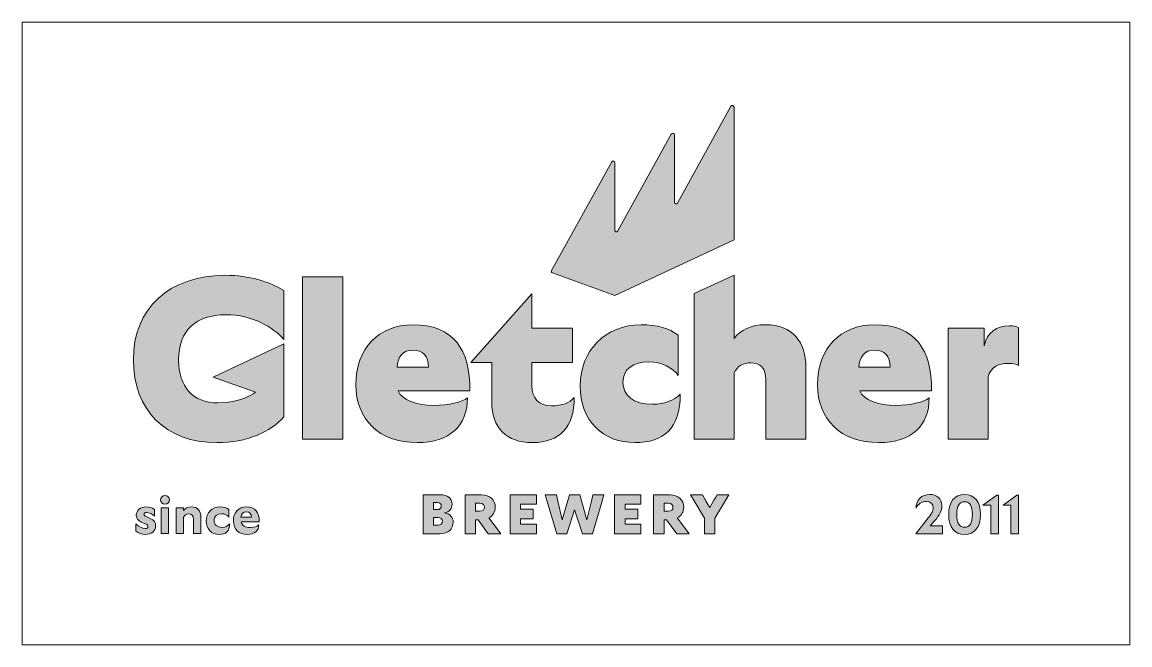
# Model space of a CAD drawing. Header units: millimetres. Extents: x 89 to 479, y -141 to 78.
import ezdxf

# ---------------------------------------------------------------- set-up
doc = ezdxf.new("R2010")
doc.units = ezdxf.units.MM
doc.header["$MEASUREMENT"] = 0
doc.layers.add('logo', color=7, linetype='Continuous', lineweight=0)
doc.layers.add('setka', color=7, linetype='Continuous', lineweight=0)

# ---------------------------------------------------------------- blocks, each defined once
blk = doc.blocks.new('Block_1')
at = {"layer": 'logo', "transparency": 33554687}
h = blk.add_hatch(color=1, dxfattribs=at)
h.dxf.hatch_style = 2
edge = h.paths.add_edge_path()
edge.add_spline(control_points=[(235.33, -99.41), (236.19, -99.41), (236.85, -98.89), (236.85, -98.02), (236.85, -97.16), (236.19, -96.64), (235.33, -96.64), (235.33, -96.64), (233.72, -96.64), (233.72, -96.64), (233.72, -96.64), (233.72, -99.41), (233.72, -99.41), (233.72, -99.41), (235.33, -99.41), (235.33, -99.41)], knot_values=[0, 0, 0, 0, 1, 1, 1, 2, 2, 2, 3, 3, 3, 4, 4, 4, 5, 5, 5, 5], degree=3, periodic=0)
edge = h.paths.add_edge_path()
edge.add_spline(control_points=[(234.99, -93.9), (236.01, -93.9), (236.42, -93.39), (236.42, -92.65), (236.42, -91.9), (236.01, -91.4), (234.99, -91.4), (234.99, -91.4), (233.72, -91.4), (233.72, -91.4), (233.72, -91.4), (233.72, -93.9), (233.72, -93.9), (233.72, -93.9), (234.99, -93.9), (234.99, -93.9)], knot_values=[0, 0, 0, 0, 1, 1, 1, 2, 2, 2, 3, 3, 3, 4, 4, 4, 5, 5, 5, 5], degree=3, periodic=0)
edge = h.paths.add_edge_path()
edge.add_spline(control_points=[(230.01, -100.66), (230.01, -100.66), (230.01, -90.38), (230.01, -90.38), (230.01, -90.38), (230.01, -88.68), (230.01, -88.68), (230.01, -88.68), (235.93, -88.68), (235.93, -88.68), (238.73, -88.68), (240.23, -89.91), (240.23, -92), (240.23, -93.39), (239.39, -94.82), (237.55, -95.07), (239.57, -95.31), (240.61, -96.66), (240.61, -98.22), (240.61, -100.72), (238.92, -102.37), (235.91, -102.37), (235.91, -102.37), (230.01, -102.37), (230.01, -102.37), (230.01, -102.37), (230.01, -100.66), (230.01, -100.66)], knot_values=[0, 0, 0, 0, 1, 1, 1, 2, 2, 2, 3, 3, 3, 4, 4, 4, 5, 5, 5, 6, 6, 6, 7, 7, 7, 8, 8, 8, 9, 9, 9, 9], degree=3, periodic=0)
h = blk.add_hatch(color=1, dxfattribs=at)
h.dxf.hatch_style = 2
edge = h.paths.add_edge_path()
edge.add_spline(control_points=[(249.91, -94.45), (251.2, -94.45), (251.61, -93.84), (251.61, -93.06), (251.61, -92.28), (251.2, -91.67), (249.91, -91.67), (249.91, -91.67), (248.5, -91.67), (248.5, -91.67), (248.5, -91.67), (248.5, -94.45), (248.5, -94.45), (248.5, -94.45), (249.91, -94.45), (249.91, -94.45)], knot_values=[0, 0, 0, 0, 1, 1, 1, 2, 2, 2, 3, 3, 3, 4, 4, 4, 5, 5, 5, 5], degree=3, periodic=0)
edge = h.paths.add_edge_path()
edge.add_spline(control_points=[(244.81, -100.66), (244.81, -100.66), (244.81, -90.38), (244.81, -90.38), (244.81, -90.38), (244.81, -88.68), (244.81, -88.68), (244.81, -88.68), (250.6, -88.68), (250.6, -88.68), (253.45, -88.68), (255.41, -90.54), (255.41, -93.06), (255.41, -94.72), (254.55, -96.11), (253.16, -96.85), (253.16, -96.85), (255.7, -100.22), (255.7, -100.22), (255.7, -100.22), (257.32, -102.37), (257.32, -102.37), (257.32, -102.37), (252.94, -102.37), (252.94, -102.37), (252.94, -102.37), (249.4, -97.44), (249.4, -97.44), (249.4, -97.44), (248.5, -97.44), (248.5, -97.44), (248.5, -97.44), (248.5, -100.43), (248.5, -100.43), (248.5, -100.43), (248.5, -102.37), (248.5, -102.37), (248.5, -102.37), (244.81, -102.37), (244.81, -102.37), (244.81, -102.37), (244.81, -100.66), (244.81, -100.66)], knot_values=[0, 0, 0, 0, 1, 1, 1, 2, 2, 2, 3, 3, 3, 4, 4, 4, 5, 5, 5, 6, 6, 6, 7, 7, 7, 8, 8, 8, 9, 9, 9, 10, 10, 10, 11, 11, 11, 12, 12, 12, 13, 13, 13, 14, 14, 14, 14], degree=3, periodic=0)
h = blk.add_hatch(color=1, dxfattribs=at)
h.dxf.hatch_style = 2
edge = h.paths.add_edge_path()
edge.add_spline(control_points=[(260.65, -100.66), (260.65, -100.66), (260.65, -90.38), (260.65, -90.38), (260.65, -90.38), (260.65, -88.68), (260.65, -88.68), (260.65, -88.68), (269.88, -88.68), (269.88, -88.68), (269.88, -88.68), (269.88, -91.96), (269.88, -91.96), (269.88, -91.96), (267.18, -91.96), (267.18, -91.96), (267.18, -91.96), (264.34, -91.96), (264.34, -91.96), (264.34, -91.96), (264.34, -93.8), (264.34, -93.8), (264.34, -93.8), (266.81, -93.8), (266.81, -93.8), (266.81, -93.8), (268.78, -93.8), (268.78, -93.8), (268.78, -93.8), (268.78, -97.09), (268.78, -97.09), (268.78, -97.09), (266.77, -97.09), (266.77, -97.09), (266.77, -97.09), (264.34, -97.09), (264.34, -97.09), (264.34, -97.09), (264.34, -99.08), (264.34, -99.08), (264.34, -99.08), (266.9, -99.08), (266.9, -99.08), (266.9, -99.08), (269.88, -99.08), (269.88, -99.08), (269.88, -99.08), (269.88, -102.37), (269.88, -102.37), (269.88, -102.37), (260.65, -102.37), (260.65, -102.37), (260.65, -102.37), (260.65, -100.66), (260.65, -100.66)], knot_values=[0, 0, 0, 0, 1, 1, 1, 2, 2, 2, 3, 3, 3, 4, 4, 4, 5, 5, 5, 6, 6, 6, 7, 7, 7, 8, 8, 8, 9, 9, 9, 10, 10, 10, 11, 11, 11, 12, 12, 12, 13, 13, 13, 14, 14, 14, 15, 15, 15, 16, 16, 16, 17, 17, 17, 18, 18, 18, 18], degree=3, periodic=0)
h = blk.add_hatch(color=1, dxfattribs=at)
h.dxf.hatch_style = 2
edge = h.paths.add_edge_path()
edge.add_spline(control_points=[(273, -88.68), (273, -88.68), (276.9, -88.68), (276.9, -88.68), (276.9, -88.68), (277.42, -90.91), (277.42, -90.91), (277.42, -90.91), (278.99, -97.5), (278.99, -97.5), (278.99, -97.5), (281.55, -88.68), (281.55, -88.68), (281.55, -88.68), (285.11, -88.68), (285.11, -88.68), (285.11, -88.68), (287.67, -97.5), (287.67, -97.5), (287.67, -97.5), (289.24, -90.91), (289.24, -90.91), (289.24, -90.91), (289.76, -88.68), (289.76, -88.68), (289.76, -88.68), (293.65, -88.68), (293.65, -88.68), (293.65, -88.68), (292.87, -91.32), (292.87, -91.32), (292.87, -91.32), (289.61, -102.37), (289.61, -102.37), (289.61, -102.37), (286.05, -102.37), (286.05, -102.37), (286.05, -102.37), (283.33, -93.94), (283.33, -93.94), (283.33, -93.94), (280.61, -102.37), (280.61, -102.37), (280.61, -102.37), (277.05, -102.37), (277.05, -102.37), (277.05, -102.37), (273.69, -90.99), (273.69, -90.99), (273.69, -90.99), (273, -88.68), (273, -88.68)], knot_values=[0, 0, 0, 0, 1, 1, 1, 2, 2, 2, 3, 3, 3, 4, 4, 4, 5, 5, 5, 6, 6, 6, 7, 7, 7, 8, 8, 8, 9, 9, 9, 10, 10, 10, 11, 11, 11, 12, 12, 12, 13, 13, 13, 14, 14, 14, 15, 15, 15, 16, 16, 16, 17, 17, 17, 17], degree=3, periodic=0)
h = blk.add_hatch(color=1, dxfattribs=at)
h.dxf.hatch_style = 2
edge = h.paths.add_edge_path()
edge.add_spline(control_points=[(297.37, -100.66), (297.37, -100.66), (297.37, -90.38), (297.37, -90.38), (297.37, -90.38), (297.37, -88.68), (297.37, -88.68), (297.37, -88.68), (306.6, -88.68), (306.6, -88.68), (306.6, -88.68), (306.6, -91.96), (306.6, -91.96), (306.6, -91.96), (303.9, -91.96), (303.9, -91.96), (303.9, -91.96), (301.06, -91.96), (301.06, -91.96), (301.06, -91.96), (301.06, -93.8), (301.06, -93.8), (301.06, -93.8), (303.53, -93.8), (303.53, -93.8), (303.53, -93.8), (305.5, -93.8), (305.5, -93.8), (305.5, -93.8), (305.5, -97.09), (305.5, -97.09), (305.5, -97.09), (303.49, -97.09), (303.49, -97.09), (303.49, -97.09), (301.06, -97.09), (301.06, -97.09), (301.06, -97.09), (301.06, -99.08), (301.06, -99.08), (301.06, -99.08), (303.63, -99.08), (303.63, -99.08), (303.63, -99.08), (306.6, -99.08), (306.6, -99.08), (306.6, -99.08), (306.6, -102.37), (306.6, -102.37), (306.6, -102.37), (297.37, -102.37), (297.37, -102.37), (297.37, -102.37), (297.37, -100.66), (297.37, -100.66)], knot_values=[0, 0, 0, 0, 1, 1, 1, 2, 2, 2, 3, 3, 3, 4, 4, 4, 5, 5, 5, 6, 6, 6, 7, 7, 7, 8, 8, 8, 9, 9, 9, 10, 10, 10, 11, 11, 11, 12, 12, 12, 13, 13, 13, 14, 14, 14, 15, 15, 15, 16, 16, 16, 17, 17, 17, 18, 18, 18, 18], degree=3, periodic=0)
h = blk.add_hatch(color=1, dxfattribs=at)
h.dxf.hatch_style = 2
edge = h.paths.add_edge_path()
edge.add_spline(control_points=[(316.2, -94.45), (317.49, -94.45), (317.9, -93.84), (317.9, -93.06), (317.9, -92.28), (317.49, -91.67), (316.2, -91.67), (316.2, -91.67), (314.79, -91.67), (314.79, -91.67), (314.79, -91.67), (314.79, -94.45), (314.79, -94.45), (314.79, -94.45), (316.2, -94.45), (316.2, -94.45)], knot_values=[0, 0, 0, 0, 1, 1, 1, 2, 2, 2, 3, 3, 3, 4, 4, 4, 5, 5, 5, 5], degree=3, periodic=0)
edge = h.paths.add_edge_path()
edge.add_spline(control_points=[(311.1, -100.66), (311.1, -100.66), (311.1, -90.38), (311.1, -90.38), (311.1, -90.38), (311.1, -88.68), (311.1, -88.68), (311.1, -88.68), (316.88, -88.68), (316.88, -88.68), (319.74, -88.68), (321.69, -90.54), (321.69, -93.06), (321.69, -94.72), (320.83, -96.11), (319.44, -96.85), (319.44, -96.85), (321.99, -100.22), (321.99, -100.22), (321.99, -100.22), (323.61, -102.37), (323.61, -102.37), (323.61, -102.37), (319.23, -102.37), (319.23, -102.37), (319.23, -102.37), (315.69, -97.44), (315.69, -97.44), (315.69, -97.44), (314.79, -97.44), (314.79, -97.44), (314.79, -97.44), (314.79, -100.43), (314.79, -100.43), (314.79, -100.43), (314.79, -102.37), (314.79, -102.37), (314.79, -102.37), (311.1, -102.37), (311.1, -102.37), (311.1, -102.37), (311.1, -100.66), (311.1, -100.66)], knot_values=[0, 0, 0, 0, 1, 1, 1, 2, 2, 2, 3, 3, 3, 4, 4, 4, 5, 5, 5, 6, 6, 6, 7, 7, 7, 8, 8, 8, 9, 9, 9, 10, 10, 10, 11, 11, 11, 12, 12, 12, 13, 13, 13, 14, 14, 14, 14], degree=3, periodic=0)
h = blk.add_hatch(color=1, dxfattribs=at)
h.dxf.hatch_style = 2
edge = h.paths.add_edge_path()
edge.add_spline(control_points=[(328.99, -100.45), (328.99, -100.45), (328.99, -96.93), (328.99, -96.93), (328.99, -96.93), (325.35, -90.79), (325.35, -90.79), (325.35, -90.79), (324.1, -88.68), (324.1, -88.68), (324.1, -88.68), (328.28, -88.68), (328.28, -88.68), (328.28, -88.68), (329.14, -90.18), (329.14, -90.18), (329.14, -90.18), (329.14, -90.18), (329.53, -90.87), (329.53, -90.87), (330.84, -93.16), (330.84, -93.16), (330.84, -93.16), (332.29, -90.63), (332.29, -90.63), (332.29, -90.63), (332.62, -90.05), (332.62, -90.05), (332.62, -90.05), (332.62, -90.05), (333.41, -88.68), (333.41, -88.68), (337.57, -88.68), (337.57, -88.68), (337.57, -88.68), (336.38, -90.69), (336.38, -90.69), (336.38, -90.69), (332.68, -96.93), (332.68, -96.93), (332.68, -96.93), (332.68, -100.66), (332.68, -100.66), (332.68, -100.66), (332.68, -102.37), (332.68, -102.37), (332.68, -102.37), (328.99, -102.37), (328.99, -102.37), (328.99, -102.37), (328.99, -100.45), (328.99, -100.45)], knot_values=[0, 0, 0, 0, 1, 1, 1, 2, 2, 2, 3, 3, 3, 4, 4, 4, 5, 5, 5, 6, 6, 6, 7, 7, 7, 8, 8, 8, 9, 9, 9, 10, 10, 10, 11, 11, 11, 12, 12, 12, 13, 13, 13, 14, 14, 14, 15, 15, 15, 16, 16, 16, 17, 17, 17, 17], degree=3, periodic=0)
at = {"layer": 'logo'}
for points, knots in [([(230.01, -100.66), (230.01, -100.66), (230.01, -90.38), (230.01, -90.38), (230.01, -90.38), (230.01, -88.68), (230.01, -88.68), (230.01, -88.68), (235.93, -88.68), (235.93, -88.68), (238.73, -88.68), (240.23, -89.91), (240.23, -92), (240.23, -93.39), (239.39, -94.82), (237.55, -95.07), (239.57, -95.31), (240.61, -96.66), (240.61, -98.22), (240.61, -100.72), (238.92, -102.37), (235.91, -102.37), (235.91, -102.37), (230.01, -102.37), (230.01, -102.37), (230.01, -102.37), (230.01, -100.66), (230.01, -100.66)], [0, 0, 0, 0, 1, 1, 1, 2, 2, 2, 3, 3, 3, 4, 4, 4, 5, 5, 5, 6, 6, 6, 7, 7, 7, 8, 8, 8, 9, 9, 9, 9]), ([(244.81, -100.66), (244.81, -100.66), (244.81, -90.38), (244.81, -90.38), (244.81, -90.38), (244.81, -88.68), (244.81, -88.68), (244.81, -88.68), (250.6, -88.68), (250.6, -88.68), (253.45, -88.68), (255.41, -90.54), (255.41, -93.06), (255.41, -94.72), (254.55, -96.11), (253.16, -96.85), (253.16, -96.85), (255.7, -100.22), (255.7, -100.22), (255.7, -100.22), (257.32, -102.37), (257.32, -102.37), (257.32, -102.37), (252.94, -102.37), (252.94, -102.37), (252.94, -102.37), (249.4, -97.44), (249.4, -97.44), (249.4, -97.44), (248.5, -97.44), (248.5, -97.44), (248.5, -97.44), (248.5, -100.43), (248.5, -100.43), (248.5, -100.43), (248.5, -102.37), (248.5, -102.37), (248.5, -102.37), (244.81, -102.37), (244.81, -102.37), (244.81, -102.37), (244.81, -100.66), (244.81, -100.66)], [0, 0, 0, 0, 1, 1, 1, 2, 2, 2, 3, 3, 3, 4, 4, 4, 5, 5, 5, 6, 6, 6, 7, 7, 7, 8, 8, 8, 9, 9, 9, 10, 10, 10, 11, 11, 11, 12, 12, 12, 13, 13, 13, 14, 14, 14, 14]), ([(260.65, -100.66), (260.65, -100.66), (260.65, -90.38), (260.65, -90.38), (260.65, -90.38), (260.65, -88.68), (260.65, -88.68), (260.65, -88.68), (269.88, -88.68), (269.88, -88.68), (269.88, -88.68), (269.88, -91.96), (269.88, -91.96), (269.88, -91.96), (267.18, -91.96), (267.18, -91.96), (267.18, -91.96), (264.34, -91.96), (264.34, -91.96), (264.34, -91.96), (264.34, -93.8), (264.34, -93.8), (264.34, -93.8), (266.81, -93.8), (266.81, -93.8), (266.81, -93.8), (268.78, -93.8), (268.78, -93.8), (268.78, -93.8), (268.78, -97.09), (268.78, -97.09), (268.78, -97.09), (266.77, -97.09), (266.77, -97.09), (266.77, -97.09), (264.34, -97.09), (264.34, -97.09), (264.34, -97.09), (264.34, -99.08), (264.34, -99.08), (264.34, -99.08), (266.9, -99.08), (266.9, -99.08), (266.9, -99.08), (269.88, -99.08), (269.88, -99.08), (269.88, -99.08), (269.88, -102.37), (269.88, -102.37), (269.88, -102.37), (260.65, -102.37), (260.65, -102.37), (260.65, -102.37), (260.65, -100.66), (260.65, -100.66)], [0, 0, 0, 0, 1, 1, 1, 2, 2, 2, 3, 3, 3, 4, 4, 4, 5, 5, 5, 6, 6, 6, 7, 7, 7, 8, 8, 8, 9, 9, 9, 10, 10, 10, 11, 11, 11, 12, 12, 12, 13, 13, 13, 14, 14, 14, 15, 15, 15, 16, 16, 16, 17, 17, 17, 18, 18, 18, 18]), ([(273, -88.68), (273, -88.68), (276.9, -88.68), (276.9, -88.68), (276.9, -88.68), (277.42, -90.91), (277.42, -90.91), (277.42, -90.91), (278.99, -97.5), (278.99, -97.5), (278.99, -97.5), (281.55, -88.68), (281.55, -88.68), (281.55, -88.68), (285.11, -88.68), (285.11, -88.68), (285.11, -88.68), (287.67, -97.5), (287.67, -97.5), (287.67, -97.5), (289.24, -90.91), (289.24, -90.91), (289.24, -90.91), (289.76, -88.68), (289.76, -88.68), (289.76, -88.68), (293.65, -88.68), (293.65, -88.68), (293.65, -88.68), (292.87, -91.32), (292.87, -91.32), (292.87, -91.32), (289.61, -102.37), (289.61, -102.37), (289.61, -102.37), (286.05, -102.37), (286.05, -102.37), (286.05, -102.37), (283.33, -93.94), (283.33, -93.94), (283.33, -93.94), (280.61, -102.37), (280.61, -102.37), (280.61, -102.37), (277.05, -102.37), (277.05, -102.37), (277.05, -102.37), (273.69, -90.99), (273.69, -90.99), (273.69, -90.99), (273, -88.68), (273, -88.68)], [0, 0, 0, 0, 1, 1, 1, 2, 2, 2, 3, 3, 3, 4, 4, 4, 5, 5, 5, 6, 6, 6, 7, 7, 7, 8, 8, 8, 9, 9, 9, 10, 10, 10, 11, 11, 11, 12, 12, 12, 13, 13, 13, 14, 14, 14, 15, 15, 15, 16, 16, 16, 17, 17, 17, 17]), ([(297.37, -100.66), (297.37, -100.66), (297.37, -90.38), (297.37, -90.38), (297.37, -90.38), (297.37, -88.68), (297.37, -88.68), (297.37, -88.68), (306.6, -88.68), (306.6, -88.68), (306.6, -88.68), (306.6, -91.96), (306.6, -91.96), (306.6, -91.96), (303.9, -91.96), (303.9, -91.96), (303.9, -91.96), (301.06, -91.96), (301.06, -91.96), (301.06, -91.96), (301.06, -93.8), (301.06, -93.8), (301.06, -93.8), (303.53, -93.8), (303.53, -93.8), (303.53, -93.8), (305.5, -93.8), (305.5, -93.8), (305.5, -93.8), (305.5, -97.09), (305.5, -97.09), (305.5, -97.09), (303.49, -97.09), (303.49, -97.09), (303.49, -97.09), (301.06, -97.09), (301.06, -97.09), (301.06, -97.09), (301.06, -99.08), (301.06, -99.08), (301.06, -99.08), (303.63, -99.08), (303.63, -99.08), (303.63, -99.08), (306.6, -99.08), (306.6, -99.08), (306.6, -99.08), (306.6, -102.37), (306.6, -102.37), (306.6, -102.37), (297.37, -102.37), (297.37, -102.37), (297.37, -102.37), (297.37, -100.66), (297.37, -100.66)], [0, 0, 0, 0, 1, 1, 1, 2, 2, 2, 3, 3, 3, 4, 4, 4, 5, 5, 5, 6, 6, 6, 7, 7, 7, 8, 8, 8, 9, 9, 9, 10, 10, 10, 11, 11, 11, 12, 12, 12, 13, 13, 13, 14, 14, 14, 15, 15, 15, 16, 16, 16, 17, 17, 17, 18, 18, 18, 18]), ([(311.1, -100.66), (311.1, -100.66), (311.1, -90.38), (311.1, -90.38), (311.1, -90.38), (311.1, -88.68), (311.1, -88.68), (311.1, -88.68), (316.88, -88.68), (316.88, -88.68), (319.74, -88.68), (321.69, -90.54), (321.69, -93.06), (321.69, -94.72), (320.83, -96.11), (319.44, -96.85), (319.44, -96.85), (321.99, -100.22), (321.99, -100.22), (321.99, -100.22), (323.61, -102.37), (323.61, -102.37), (323.61, -102.37), (319.23, -102.37), (319.23, -102.37), (319.23, -102.37), (315.69, -97.44), (315.69, -97.44), (315.69, -97.44), (314.79, -97.44), (314.79, -97.44), (314.79, -97.44), (314.79, -100.43), (314.79, -100.43), (314.79, -100.43), (314.79, -102.37), (314.79, -102.37), (314.79, -102.37), (311.1, -102.37), (311.1, -102.37), (311.1, -102.37), (311.1, -100.66), (311.1, -100.66)], [0, 0, 0, 0, 1, 1, 1, 2, 2, 2, 3, 3, 3, 4, 4, 4, 5, 5, 5, 6, 6, 6, 7, 7, 7, 8, 8, 8, 9, 9, 9, 10, 10, 10, 11, 11, 11, 12, 12, 12, 13, 13, 13, 14, 14, 14, 14]), ([(328.99, -100.45), (328.99, -100.45), (328.99, -96.93), (328.99, -96.93), (328.99, -96.93), (325.35, -90.79), (325.35, -90.79), (325.35, -90.79), (324.1, -88.68), (324.1, -88.68), (324.1, -88.68), (328.28, -88.68), (328.28, -88.68), (328.28, -88.68), (329.14, -90.18), (329.14, -90.18), (329.14, -90.18), (329.14, -90.18), (329.53, -90.87), (329.53, -90.87), (330.84, -93.16), (330.84, -93.16), (330.84, -93.16), (332.29, -90.63), (332.29, -90.63), (332.29, -90.63), (332.62, -90.05), (332.62, -90.05), (332.62, -90.05), (332.62, -90.05), (333.41, -88.68), (333.41, -88.68), (337.57, -88.68), (337.57, -88.68), (337.57, -88.68), (336.38, -90.69), (336.38, -90.69), (336.38, -90.69), (332.68, -96.93), (332.68, -96.93), (332.68, -96.93), (332.68, -100.66), (332.68, -100.66), (332.68, -100.66), (332.68, -102.37), (332.68, -102.37), (332.68, -102.37), (328.99, -102.37), (328.99, -102.37), (328.99, -102.37), (328.99, -100.45), (328.99, -100.45)], [0, 0, 0, 0, 1, 1, 1, 2, 2, 2, 3, 3, 3, 4, 4, 4, 5, 5, 5, 6, 6, 6, 7, 7, 7, 8, 8, 8, 9, 9, 9, 10, 10, 10, 11, 11, 11, 12, 12, 12, 13, 13, 13, 14, 14, 14, 15, 15, 15, 16, 16, 16, 17, 17, 17, 17]), ([(234.99, -93.9), (236.01, -93.9), (236.42, -93.39), (236.42, -92.65), (236.42, -91.9), (236.01, -91.4), (234.99, -91.4), (234.99, -91.4), (233.72, -91.4), (233.72, -91.4), (233.72, -91.4), (233.72, -93.9), (233.72, -93.9), (233.72, -93.9), (234.99, -93.9), (234.99, -93.9)], [0, 0, 0, 0, 1, 1, 1, 2, 2, 2, 3, 3, 3, 4, 4, 4, 5, 5, 5, 5]), ([(249.91, -94.45), (251.2, -94.45), (251.61, -93.84), (251.61, -93.06), (251.61, -92.28), (251.2, -91.67), (249.91, -91.67), (249.91, -91.67), (248.5, -91.67), (248.5, -91.67), (248.5, -91.67), (248.5, -94.45), (248.5, -94.45), (248.5, -94.45), (249.91, -94.45), (249.91, -94.45)], [0, 0, 0, 0, 1, 1, 1, 2, 2, 2, 3, 3, 3, 4, 4, 4, 5, 5, 5, 5]), ([(316.2, -94.45), (317.49, -94.45), (317.9, -93.84), (317.9, -93.06), (317.9, -92.28), (317.49, -91.67), (316.2, -91.67), (316.2, -91.67), (314.79, -91.67), (314.79, -91.67), (314.79, -91.67), (314.79, -94.45), (314.79, -94.45), (314.79, -94.45), (316.2, -94.45), (316.2, -94.45)], [0, 0, 0, 0, 1, 1, 1, 2, 2, 2, 3, 3, 3, 4, 4, 4, 5, 5, 5, 5]), ([(235.33, -99.41), (236.19, -99.41), (236.85, -98.89), (236.85, -98.02), (236.85, -97.16), (236.19, -96.64), (235.33, -96.64), (235.33, -96.64), (233.72, -96.64), (233.72, -96.64), (233.72, -96.64), (233.72, -99.41), (233.72, -99.41), (233.72, -99.41), (235.33, -99.41), (235.33, -99.41)], [0, 0, 0, 0, 1, 1, 1, 2, 2, 2, 3, 3, 3, 4, 4, 4, 5, 5, 5, 5])]:
    blk.add_open_spline(points, degree=3, knots=knots, dxfattribs=at)
blk = doc.blocks.new('Block_3')
at = {"layer": 'logo', "transparency": 33554687}
h = blk.add_hatch(color=176, dxfattribs=at)
h.dxf.hatch_style = 2
edge = h.paths.add_edge_path()
edge.add_spline(control_points=[(137.92, -100.97), (137.92, -100.97), (137.92, -95.57), (137.92, -95.57), (137.92, -95.57), (137.92, -93.23), (137.92, -93.23), (137.92, -93.23), (140.52, -93.23), (140.52, -93.23), (140.52, -93.23), (140.52, -100.84), (140.52, -100.84), (140.52, -100.84), (140.52, -102.36), (140.52, -102.36), (140.52, -102.36), (137.92, -102.36), (137.92, -102.36), (137.92, -102.36), (137.92, -100.97), (137.92, -100.97)], knot_values=[0, 0, 0, 0, 1, 1, 1, 2, 2, 2, 3, 3, 3, 4, 4, 4, 5, 5, 5, 6, 6, 6, 7, 7, 7, 7], degree=3, periodic=0)
edge = h.paths.add_edge_path()
edge.add_spline(control_points=[(139.22, -88.95), (140.11, -88.95), (140.78, -89.62), (140.78, -90.47), (140.78, -91.36), (140.11, -91.99), (139.22, -91.99), (138.33, -91.99), (137.66, -91.36), (137.66, -90.47), (137.66, -89.62), (138.33, -88.95), (139.22, -88.95)], knot_values=[0, 0, 0, 0, 1, 1, 1, 2, 2, 2, 3, 3, 3, 4, 4, 4, 4], degree=3, periodic=0)
h = blk.add_hatch(color=176, dxfattribs=at)
h.dxf.hatch_style = 2
edge = h.paths.add_edge_path()
edge.add_spline(control_points=[(129.05, -101.44), (129.05, -101.44), (129.05, -98.9), (129.05, -98.9), (129.87, -99.9), (131.29, -100.58), (132.31, -100.58), (132.94, -100.58), (133.27, -100.33), (133.27, -99.86), (133.27, -99.45), (133.09, -99.27), (132.63, -99.07), (132.63, -99.07), (130.92, -98.31), (130.92, -98.31), (129.76, -97.77), (129.16, -96.99), (129.16, -95.79), (129.16, -94.14), (130.63, -92.95), (132.66, -92.95), (133.83, -92.95), (134.72, -93.21), (135.53, -93.82), (135.53, -93.82), (135.53, -96.18), (135.53, -96.18), (134.94, -95.51), (133.64, -94.92), (132.76, -94.92), (132.2, -94.92), (131.87, -95.16), (131.87, -95.57), (131.87, -95.94), (132.09, -96.14), (132.57, -96.36), (132.57, -96.36), (134.24, -97.1), (134.24, -97.1), (135.4, -97.62), (135.96, -98.42), (135.96, -99.66), (135.96, -101.42), (134.48, -102.64), (132.4, -102.64), (131.05, -102.64), (129.92, -102.25), (129.05, -101.44)], knot_values=[0, 0, 0, 0, 1, 1, 1, 2, 2, 2, 3, 3, 3, 4, 4, 4, 5, 5, 5, 6, 6, 6, 7, 7, 7, 8, 8, 8, 9, 9, 9, 10, 10, 10, 11, 11, 11, 12, 12, 12, 13, 13, 13, 14, 14, 14, 15, 15, 15, 16, 16, 16, 16], degree=3, periodic=0)
h = blk.add_hatch(color=176, dxfattribs=at)
h.dxf.hatch_style = 2
edge = h.paths.add_edge_path()
edge.add_spline(control_points=[(149.28, -100.97), (149.28, -100.97), (149.28, -97.25), (149.28, -97.25), (149.28, -96.08), (148.65, -95.42), (147.57, -95.42), (146.7, -95.42), (146.09, -95.82), (145.74, -96.6), (145.74, -96.6), (145.74, -100.84), (145.74, -100.84), (145.74, -100.84), (145.74, -102.36), (145.74, -102.36), (145.74, -102.36), (143.15, -102.36), (143.15, -102.36), (143.15, -102.36), (143.15, -100.97), (143.15, -100.97), (143.15, -100.97), (143.15, -95.57), (143.15, -95.57), (143.15, -95.57), (143.15, -93.23), (143.15, -93.23), (143.15, -93.23), (145.74, -93.23), (145.74, -93.23), (145.74, -93.23), (145.74, -94.27), (145.74, -94.27), (146.28, -93.44), (147.22, -92.95), (148.46, -92.95), (150.68, -92.95), (151.87, -94.38), (151.87, -96.45), (151.87, -96.45), (151.87, -100.88), (151.87, -100.88), (151.87, -100.88), (151.87, -102.36), (151.87, -102.36), (151.87, -102.36), (149.28, -102.36), (149.28, -102.36), (149.28, -102.36), (149.28, -100.97), (149.28, -100.97)], knot_values=[0, 0, 0, 0, 1, 1, 1, 2, 2, 2, 3, 3, 3, 4, 4, 4, 5, 5, 5, 6, 6, 6, 7, 7, 7, 8, 8, 8, 9, 9, 9, 10, 10, 10, 11, 11, 11, 12, 12, 12, 13, 13, 13, 14, 14, 14, 15, 15, 15, 16, 16, 16, 17, 17, 17, 17], degree=3, periodic=0)
h = blk.add_hatch(color=176, dxfattribs=at)
h.dxf.hatch_style = 2
edge = h.paths.add_edge_path()
edge.add_spline(control_points=[(153.78, -97.9), (153.78, -95.03), (155.78, -92.95), (158.69, -92.95), (160.02, -92.95), (161.04, -93.27), (161.76, -93.88), (161.76, -93.88), (161.76, -96.6), (161.76, -96.6), (161.26, -95.88), (160.33, -95.34), (159.11, -95.34), (157.54, -95.34), (156.52, -96.23), (156.52, -97.71), (156.52, -99.14), (157.54, -100.14), (159.35, -100.14), (160.48, -100.14), (161.43, -99.7), (161.96, -98.9), (161.96, -101.47), (160.63, -102.64), (158.3, -102.64), (155.65, -102.64), (153.78, -100.84), (153.78, -97.9)], knot_values=[0, 0, 0, 0, 1, 1, 1, 2, 2, 2, 3, 3, 3, 4, 4, 4, 5, 5, 5, 6, 6, 6, 7, 7, 7, 8, 8, 8, 9, 9, 9, 9], degree=3, periodic=0)
h = blk.add_hatch(color=176, dxfattribs=at)
h.dxf.hatch_style = 2
edge = h.paths.add_edge_path()
edge.add_spline(control_points=[(169.72, -96.57), (169.72, -95.49), (169.11, -94.66), (167.87, -94.66), (166.74, -94.66), (166.06, -95.42), (165.98, -96.57), (165.98, -96.57), (169.72, -96.57), (169.72, -96.57)], knot_values=[0, 0, 0, 0, 1, 1, 1, 2, 2, 2, 3, 3, 3, 3], degree=3, periodic=0)
edge = h.paths.add_edge_path()
edge.add_spline(control_points=[(163.32, -97.86), (163.32, -94.95), (165.06, -92.95), (167.89, -92.95), (170.97, -92.95), (172.48, -94.86), (172.43, -98.2), (172.43, -98.2), (166, -98.2), (166, -98.2), (166.17, -99.53), (167.54, -100.2), (169.3, -100.2), (170.58, -100.2), (171.74, -99.83), (172.26, -99.2), (172.26, -101.33), (170.82, -102.64), (168.22, -102.64), (165.22, -102.64), (163.32, -100.81), (163.32, -97.86)], knot_values=[0, 0, 0, 0, 1, 1, 1, 2, 2, 2, 3, 3, 3, 4, 4, 4, 5, 5, 5, 6, 6, 6, 7, 7, 7, 7], degree=3, periodic=0)
at = {"layer": 'logo'}
for points, knots in [([(139.22, -88.95), (140.11, -88.95), (140.78, -89.62), (140.78, -90.47), (140.78, -91.36), (140.11, -91.99), (139.22, -91.99), (138.33, -91.99), (137.66, -91.36), (137.66, -90.47), (137.66, -89.62), (138.33, -88.95), (139.22, -88.95)], [0, 0, 0, 0, 1, 1, 1, 2, 2, 2, 3, 3, 3, 4, 4, 4, 4]), ([(129.05, -101.44), (129.05, -101.44), (129.05, -98.9), (129.05, -98.9), (129.87, -99.9), (131.29, -100.58), (132.31, -100.58), (132.94, -100.58), (133.27, -100.33), (133.27, -99.86), (133.27, -99.45), (133.09, -99.27), (132.63, -99.07), (132.63, -99.07), (130.92, -98.31), (130.92, -98.31), (129.76, -97.77), (129.16, -96.99), (129.16, -95.79), (129.16, -94.14), (130.63, -92.95), (132.66, -92.95), (133.83, -92.95), (134.72, -93.21), (135.53, -93.82), (135.53, -93.82), (135.53, -96.18), (135.53, -96.18), (134.94, -95.51), (133.64, -94.92), (132.76, -94.92), (132.2, -94.92), (131.87, -95.16), (131.87, -95.57), (131.87, -95.94), (132.09, -96.14), (132.57, -96.36), (132.57, -96.36), (134.24, -97.1), (134.24, -97.1), (135.4, -97.62), (135.96, -98.42), (135.96, -99.66), (135.96, -101.42), (134.48, -102.64), (132.4, -102.64), (131.05, -102.64), (129.92, -102.25), (129.05, -101.44)], [0, 0, 0, 0, 1, 1, 1, 2, 2, 2, 3, 3, 3, 4, 4, 4, 5, 5, 5, 6, 6, 6, 7, 7, 7, 8, 8, 8, 9, 9, 9, 10, 10, 10, 11, 11, 11, 12, 12, 12, 13, 13, 13, 14, 14, 14, 15, 15, 15, 16, 16, 16, 16]), ([(137.92, -100.97), (137.92, -100.97), (137.92, -95.57), (137.92, -95.57), (137.92, -95.57), (137.92, -93.23), (137.92, -93.23), (137.92, -93.23), (140.52, -93.23), (140.52, -93.23), (140.52, -93.23), (140.52, -100.84), (140.52, -100.84), (140.52, -100.84), (140.52, -102.36), (140.52, -102.36), (140.52, -102.36), (137.92, -102.36), (137.92, -102.36), (137.92, -102.36), (137.92, -100.97), (137.92, -100.97)], [0, 0, 0, 0, 1, 1, 1, 2, 2, 2, 3, 3, 3, 4, 4, 4, 5, 5, 5, 6, 6, 6, 7, 7, 7, 7]), ([(149.28, -100.97), (149.28, -100.97), (149.28, -97.25), (149.28, -97.25), (149.28, -96.08), (148.65, -95.42), (147.57, -95.42), (146.7, -95.42), (146.09, -95.82), (145.74, -96.6), (145.74, -96.6), (145.74, -100.84), (145.74, -100.84), (145.74, -100.84), (145.74, -102.36), (145.74, -102.36), (145.74, -102.36), (143.15, -102.36), (143.15, -102.36), (143.15, -102.36), (143.15, -100.97), (143.15, -100.97), (143.15, -100.97), (143.15, -95.57), (143.15, -95.57), (143.15, -95.57), (143.15, -93.23), (143.15, -93.23), (143.15, -93.23), (145.74, -93.23), (145.74, -93.23), (145.74, -93.23), (145.74, -94.27), (145.74, -94.27), (146.28, -93.44), (147.22, -92.95), (148.46, -92.95), (150.68, -92.95), (151.87, -94.38), (151.87, -96.45), (151.87, -96.45), (151.87, -100.88), (151.87, -100.88), (151.87, -100.88), (151.87, -102.36), (151.87, -102.36), (151.87, -102.36), (149.28, -102.36), (149.28, -102.36), (149.28, -102.36), (149.28, -100.97), (149.28, -100.97)], [0, 0, 0, 0, 1, 1, 1, 2, 2, 2, 3, 3, 3, 4, 4, 4, 5, 5, 5, 6, 6, 6, 7, 7, 7, 8, 8, 8, 9, 9, 9, 10, 10, 10, 11, 11, 11, 12, 12, 12, 13, 13, 13, 14, 14, 14, 15, 15, 15, 16, 16, 16, 17, 17, 17, 17]), ([(153.78, -97.9), (153.78, -95.03), (155.78, -92.95), (158.69, -92.95), (160.02, -92.95), (161.04, -93.27), (161.76, -93.88), (161.76, -93.88), (161.76, -96.6), (161.76, -96.6), (161.26, -95.88), (160.33, -95.34), (159.11, -95.34), (157.54, -95.34), (156.52, -96.23), (156.52, -97.71), (156.52, -99.14), (157.54, -100.14), (159.35, -100.14), (160.48, -100.14), (161.43, -99.7), (161.96, -98.9), (161.96, -101.47), (160.63, -102.64), (158.3, -102.64), (155.65, -102.64), (153.78, -100.84), (153.78, -97.9)], [0, 0, 0, 0, 1, 1, 1, 2, 2, 2, 3, 3, 3, 4, 4, 4, 5, 5, 5, 6, 6, 6, 7, 7, 7, 8, 8, 8, 9, 9, 9, 9]), ([(163.32, -97.86), (163.32, -94.95), (165.06, -92.95), (167.89, -92.95), (170.97, -92.95), (172.48, -94.86), (172.43, -98.2), (172.43, -98.2), (166, -98.2), (166, -98.2), (166.17, -99.53), (167.54, -100.2), (169.3, -100.2), (170.58, -100.2), (171.74, -99.83), (172.26, -99.2), (172.26, -101.33), (170.82, -102.64), (168.22, -102.64), (165.22, -102.64), (163.32, -100.81), (163.32, -97.86)], [0, 0, 0, 0, 1, 1, 1, 2, 2, 2, 3, 3, 3, 4, 4, 4, 5, 5, 5, 6, 6, 6, 7, 7, 7, 7]), ([(169.72, -96.57), (169.72, -95.49), (169.11, -94.66), (167.87, -94.66), (166.74, -94.66), (166.06, -95.42), (165.98, -96.57), (165.98, -96.57), (169.72, -96.57), (169.72, -96.57)], [0, 0, 0, 0, 1, 1, 1, 2, 2, 2, 3, 3, 3, 3])]:
    blk.add_open_spline(points, degree=3, knots=knots, dxfattribs=at)
blk = doc.blocks.new('Block_2')
at = {"layer": 'logo'}
blk.add_blockref('Block_3', (0, 0), dxfattribs=at)
blk = doc.blocks.new('Block_4')
at = {"layer": 'logo', "transparency": 33554687}
h = blk.add_hatch(color=176, dxfattribs=at)
h.dxf.hatch_style = 2
edge = h.paths.add_edge_path()
edge.add_spline(control_points=[(409.46, -93.32), (409.46, -91.89), (408.48, -91.04), (407.03, -91.04), (405.44, -91.04), (404.19, -91.85), (403.41, -93.41), (403.43, -90.38), (405.36, -88.56), (408.21, -88.56), (410.66, -88.56), (412.48, -89.94), (412.48, -92.58), (412.48, -94.34), (411.78, -95.7), (409.93, -97.88), (409.93, -97.88), (408.42, -99.66), (408.42, -99.66), (408.42, -99.66), (412.77, -99.66), (412.77, -99.66), (412.77, -99.66), (412.77, -102.38), (412.77, -102.38), (412.77, -102.38), (403.28, -102.38), (403.28, -102.38), (403.28, -102.38), (407.67, -96.82), (407.67, -96.82), (408.92, -95.27), (409.46, -94.5), (409.46, -93.32)], knot_values=[0, 0, 0, 0, 1, 1, 1, 2, 2, 2, 3, 3, 3, 4, 4, 4, 5, 5, 5, 6, 6, 6, 7, 7, 7, 8, 8, 8, 9, 9, 9, 10, 10, 10, 11, 11, 11, 11], degree=3, periodic=0)
h = blk.add_hatch(color=176, dxfattribs=at)
h.dxf.hatch_style = 2
edge = h.paths.add_edge_path()
edge.add_spline(control_points=[(420.48, -100.12), (422.3, -100.12), (423.25, -98.73), (423.25, -95.62), (423.25, -92.51), (422.3, -91.11), (420.48, -91.11), (418.68, -91.11), (417.74, -92.51), (417.74, -95.62), (417.74, -98.73), (418.68, -100.12), (420.48, -100.12)], knot_values=[0, 0, 0, 0, 1, 1, 1, 2, 2, 2, 3, 3, 3, 4, 4, 4, 4], degree=3, periodic=0)
edge = h.paths.add_edge_path()
edge.add_spline(control_points=[(414.89, -95.62), (414.89, -91.11), (417.04, -88.56), (420.48, -88.56), (423.94, -88.56), (426.07, -91.11), (426.07, -95.62), (426.07, -100.12), (423.94, -102.67), (420.48, -102.67), (417.04, -102.67), (414.89, -100.12), (414.89, -95.62)], knot_values=[0, 0, 0, 0, 1, 1, 1, 2, 2, 2, 3, 3, 3, 4, 4, 4, 4], degree=3, periodic=0)
h = blk.add_hatch(color=176, dxfattribs=at)
h.dxf.hatch_style = 2
edge = h.paths.add_edge_path()
edge.add_spline(control_points=[(429.74, -100.78), (429.74, -100.78), (429.74, -92.29), (429.74, -92.29), (429.74, -92.29), (426.96, -92.29), (426.96, -92.29), (426.96, -92.29), (431.83, -88.76), (431.83, -88.76), (431.83, -88.76), (432.45, -88.76), (432.45, -88.76), (432.45, -88.76), (432.45, -100.8), (432.45, -100.8), (432.45, -100.8), (432.45, -102.38), (432.45, -102.38), (432.45, -102.38), (429.74, -102.38), (429.74, -102.38), (429.74, -102.38), (429.74, -100.78), (429.74, -100.78)], knot_values=[0, 0, 0, 0, 1, 1, 1, 2, 2, 2, 3, 3, 3, 4, 4, 4, 5, 5, 5, 6, 6, 6, 7, 7, 7, 8, 8, 8, 8], degree=3, periodic=0)
h = blk.add_hatch(color=176, dxfattribs=at)
h.dxf.hatch_style = 2
edge = h.paths.add_edge_path()
edge.add_spline(control_points=[(436.8, -100.78), (436.8, -100.78), (436.8, -92.29), (436.8, -92.29), (436.8, -92.29), (434.01, -92.29), (434.01, -92.29), (434.01, -92.29), (438.88, -88.76), (438.88, -88.76), (438.88, -88.76), (439.5, -88.76), (439.5, -88.76), (439.5, -88.76), (439.5, -100.8), (439.5, -100.8), (439.5, -100.8), (439.5, -102.38), (439.5, -102.38), (439.5, -102.38), (436.8, -102.38), (436.8, -102.38), (436.8, -102.38), (436.8, -100.78), (436.8, -100.78)], knot_values=[0, 0, 0, 0, 1, 1, 1, 2, 2, 2, 3, 3, 3, 4, 4, 4, 5, 5, 5, 6, 6, 6, 7, 7, 7, 8, 8, 8, 8], degree=3, periodic=0)
at = {"layer": 'logo'}
for points, knots in [([(409.46, -93.32), (409.46, -91.89), (408.48, -91.04), (407.03, -91.04), (405.44, -91.04), (404.19, -91.85), (403.41, -93.41), (403.43, -90.38), (405.36, -88.56), (408.21, -88.56), (410.66, -88.56), (412.48, -89.94), (412.48, -92.58), (412.48, -94.34), (411.78, -95.7), (409.93, -97.88), (409.93, -97.88), (408.42, -99.66), (408.42, -99.66), (408.42, -99.66), (412.77, -99.66), (412.77, -99.66), (412.77, -99.66), (412.77, -102.38), (412.77, -102.38), (412.77, -102.38), (403.28, -102.38), (403.28, -102.38), (403.28, -102.38), (407.67, -96.82), (407.67, -96.82), (408.92, -95.27), (409.46, -94.5), (409.46, -93.32)], [0, 0, 0, 0, 1, 1, 1, 2, 2, 2, 3, 3, 3, 4, 4, 4, 5, 5, 5, 6, 6, 6, 7, 7, 7, 8, 8, 8, 9, 9, 9, 10, 10, 10, 11, 11, 11, 11]), ([(414.89, -95.62), (414.89, -91.11), (417.04, -88.56), (420.48, -88.56), (423.94, -88.56), (426.07, -91.11), (426.07, -95.62), (426.07, -100.12), (423.94, -102.67), (420.48, -102.67), (417.04, -102.67), (414.89, -100.12), (414.89, -95.62)], [0, 0, 0, 0, 1, 1, 1, 2, 2, 2, 3, 3, 3, 4, 4, 4, 4]), ([(429.74, -100.78), (429.74, -100.78), (429.74, -92.29), (429.74, -92.29), (429.74, -92.29), (426.96, -92.29), (426.96, -92.29), (426.96, -92.29), (431.83, -88.76), (431.83, -88.76), (431.83, -88.76), (432.45, -88.76), (432.45, -88.76), (432.45, -88.76), (432.45, -100.8), (432.45, -100.8), (432.45, -100.8), (432.45, -102.38), (432.45, -102.38), (432.45, -102.38), (429.74, -102.38), (429.74, -102.38), (429.74, -102.38), (429.74, -100.78), (429.74, -100.78)], [0, 0, 0, 0, 1, 1, 1, 2, 2, 2, 3, 3, 3, 4, 4, 4, 5, 5, 5, 6, 6, 6, 7, 7, 7, 8, 8, 8, 8]), ([(436.8, -100.78), (436.8, -100.78), (436.8, -92.29), (436.8, -92.29), (436.8, -92.29), (434.01, -92.29), (434.01, -92.29), (434.01, -92.29), (438.88, -88.76), (438.88, -88.76), (438.88, -88.76), (439.5, -88.76), (439.5, -88.76), (439.5, -88.76), (439.5, -100.8), (439.5, -100.8), (439.5, -100.8), (439.5, -102.38), (439.5, -102.38), (439.5, -102.38), (436.8, -102.38), (436.8, -102.38), (436.8, -102.38), (436.8, -100.78), (436.8, -100.78)], [0, 0, 0, 0, 1, 1, 1, 2, 2, 2, 3, 3, 3, 4, 4, 4, 5, 5, 5, 6, 6, 6, 7, 7, 7, 8, 8, 8, 8]), ([(420.48, -100.12), (422.3, -100.12), (423.25, -98.73), (423.25, -95.62), (423.25, -92.51), (422.3, -91.11), (420.48, -91.11), (418.68, -91.11), (417.74, -92.51), (417.74, -95.62), (417.74, -98.73), (418.68, -100.12), (420.48, -100.12)], [0, 0, 0, 0, 1, 1, 1, 2, 2, 2, 3, 3, 3, 4, 4, 4, 4])]:
    blk.add_open_spline(points, degree=3, knots=knots, dxfattribs=at)
blk = doc.blocks.new('Block_6')
at = {"layer": 'logo', "transparency": 33554687}
h = blk.add_hatch(color=176, dxfattribs=at)
h.dxf.hatch_style = 2
edge = h.paths.add_edge_path()
edge.add_spline(control_points=[(156.18, -47.25), (156.18, -47.25), (171.13, -52.54), (171.13, -52.54), (171.13, -52.54), (166.72, -56.38), (157.72, -56.38), (149.17, -56.38), (144.01, -50.57), (144.01, -41.22), (144.01, -30.65), (150.3, -25.33), (160.7, -25.33), (170.06, -25.33), (177.22, -29.74), (181.09, -34.01), (181.09, -34.01), (181.09, -16.82), (181.09, -16.82), (175.53, -13.6), (169.01, -11.45), (160.46, -11.45), (140.54, -11.45), (128.12, -23.31), (128.12, -41.14), (128.12, -59.04), (139.57, -70.33), (157.48, -70.33), (168.12, -70.33), (176.41, -66.54), (181.09, -61.22), (181.09, -61.22), (181.09, -43.56), (181.09, -43.56), (181.09, -43.56), (181.09, -35.62), (181.09, -35.62), (181.09, -35.62), (156.18, -47.25), (156.18, -47.25)], knot_values=[0, 0, 0, 0, 1, 1, 1, 2, 2, 2, 3, 3, 3, 4, 4, 4, 5, 5, 5, 6, 6, 6, 7, 7, 7, 8, 8, 8, 9, 9, 9, 10, 10, 10, 11, 11, 11, 12, 12, 12, 13, 13, 13, 13], degree=3, periodic=0)
h = blk.add_hatch(color=176, dxfattribs=at)
h.dxf.hatch_style = 2
edge = h.paths.add_edge_path()
edge.add_spline(control_points=[(350.6, -63.1), (350.6, -63.1), (350.6, -48.24), (350.6, -48.24), (350.6, -44.25), (348.73, -42.22), (345.28, -42.22), (342.62, -42.22), (340.59, -43.39), (339.42, -45.74), (339.42, -45.74), (339.42, -62.32), (339.42, -62.32), (339.42, -62.32), (339.42, -69.12), (339.42, -69.12), (339.42, -69.12), (325.34, -69.12), (325.34, -69.12), (325.34, -69.12), (325.34, -63.1), (325.34, -63.1), (325.34, -63.1), (325.34, -23.05), (325.34, -23.05), (325.34, -23.05), (325.34, -17.87), (325.34, -17.87), (325.34, -17.87), (339.42, -11.43), (339.42, -11.43), (339.42, -11.43), (339.42, -33.69), (339.42, -33.69), (341.53, -30.64), (345.6, -28.84), (350.45, -28.84), (360.07, -28.84), (364.68, -35.02), (364.68, -43.86), (364.68, -43.86), (364.68, -62.32), (364.68, -62.32), (364.68, -62.32), (364.68, -69.12), (364.68, -69.12), (364.68, -69.12), (350.6, -69.12), (350.6, -69.12), (350.6, -69.12), (350.6, -63.1), (350.6, -63.1)], knot_values=[0, 0, 0, 0, 1, 1, 1, 2, 2, 2, 3, 3, 3, 4, 4, 4, 5, 5, 5, 6, 6, 6, 7, 7, 7, 8, 8, 8, 9, 9, 9, 10, 10, 10, 11, 11, 11, 12, 12, 12, 13, 13, 13, 14, 14, 14, 15, 15, 15, 16, 16, 16, 17, 17, 17, 17], degree=3, periodic=0)
h = blk.add_hatch(color=176, dxfattribs=at)
h.dxf.hatch_style = 2
h.paths.add_polyline_path([(187.67, -63.1), (187.67, -23.05), (187.67, -12.02), (201.75, -12.02), (201.75, -62.32), (201.75, -69.12), (187.67, -69.12)])
h = blk.add_hatch(color=176, dxfattribs=at)
h.dxf.hatch_style = 2
edge = h.paths.add_edge_path()
edge.add_spline(control_points=[(254.16, -55.98), (254.16, -55.98), (254.16, -42.14), (254.16, -42.14), (254.16, -42.14), (246.81, -42.14), (246.81, -42.14), (246.81, -42.14), (268.24, -17.97), (268.24, -17.97), (268.24, -17.97), (268.24, -30.01), (268.24, -30.01), (268.24, -30.01), (282.63, -30.01), (282.63, -30.01), (282.63, -30.01), (282.63, -42.14), (282.63, -42.14), (282.63, -42.14), (268.24, -42.14), (268.24, -42.14), (268.24, -42.14), (268.24, -50.19), (268.24, -50.19), (268.24, -54.81), (270.82, -57.39), (275.2, -57.39), (278.88, -57.39), (281.54, -56.3), (283.18, -54.5), (283.18, -64.82), (278.09, -70.3), (268.47, -70.3), (259.32, -70.3), (254.16, -65.13), (254.16, -55.98)], knot_values=[0, 0, 0, 0, 1, 1, 1, 2, 2, 2, 3, 3, 3, 4, 4, 4, 5, 5, 5, 6, 6, 6, 7, 7, 7, 8, 8, 8, 9, 9, 9, 10, 10, 10, 11, 11, 11, 12, 12, 12, 12], degree=3, periodic=0)
edge.add_line((254.16, -55.98), (254.16, -55.98))
h = blk.add_hatch(color=176, dxfattribs=at)
h.dxf.hatch_style = 2
edge = h.paths.add_edge_path()
edge.add_spline(control_points=[(231.88, -43.78), (231.88, -39.95), (230, -37.76), (226.4, -37.76), (222.96, -37.76), (221, -40.1), (220.92, -43.78), (220.92, -43.78), (231.88, -43.78), (231.88, -43.78)], knot_values=[0, 0, 0, 0, 1, 1, 1, 2, 2, 2, 3, 3, 3, 3], degree=3, periodic=0)
edge = h.paths.add_edge_path()
edge.add_spline(control_points=[(206.38, -49.96), (206.38, -37.29), (214.28, -28.84), (226.48, -28.84), (240.48, -28.84), (246.82, -37.52), (246.42, -52.07), (246.42, -52.07), (221.24, -52.07), (221.24, -52.07), (222.57, -55.36), (227.5, -57.23), (233.91, -57.23), (239.07, -57.23), (243.69, -56.14), (245.64, -54.57), (245.64, -64.27), (239.54, -70.3), (227.96, -70.3), (214.43, -70.3), (206.38, -62.08), (206.38, -49.96)], knot_values=[0, 0, 0, 0, 1, 1, 1, 2, 2, 2, 3, 3, 3, 4, 4, 4, 5, 5, 5, 6, 6, 6, 7, 7, 7, 7], degree=3, periodic=0)
edge.add_line((206.38, -49.96), (206.38, -49.96))
h = blk.add_hatch(color=176, dxfattribs=at)
h.dxf.hatch_style = 2
edge = h.paths.add_edge_path()
edge.add_spline(control_points=[(285.29, -50.27), (285.29, -37.99), (294.05, -28.84), (306.72, -28.84), (312.35, -28.84), (316.66, -30.09), (319.71, -32.52), (319.71, -32.52), (319.71, -46.67), (319.71, -46.67), (317.83, -44.02), (314.07, -41.9), (309.46, -41.9), (303.91, -41.9), (300.31, -44.41), (300.31, -49.1), (300.31, -53.64), (303.83, -56.84), (310.79, -56.84), (314.62, -56.84), (318.38, -55.51), (320.49, -53.25), (320.49, -65.37), (314.7, -70.3), (304.45, -70.3), (293.42, -70.3), (285.29, -62.87), (285.29, -50.27)], knot_values=[0, 0, 0, 0, 1, 1, 1, 2, 2, 2, 3, 3, 3, 4, 4, 4, 5, 5, 5, 6, 6, 6, 7, 7, 7, 8, 8, 8, 9, 9, 9, 9], degree=3, periodic=0)
edge.add_line((285.29, -50.27), (285.29, -50.27))
h = blk.add_hatch(color=176, dxfattribs=at)
h.dxf.hatch_style = 2
edge = h.paths.add_edge_path()
edge.add_spline(control_points=[(394.26, -43.78), (394.26, -39.95), (392.38, -37.76), (388.78, -37.76), (385.34, -37.76), (383.39, -40.1), (383.31, -43.78), (383.31, -43.78), (394.26, -43.78), (394.26, -43.78)], knot_values=[0, 0, 0, 0, 1, 1, 1, 2, 2, 2, 3, 3, 3, 3], degree=3, periodic=0)
edge = h.paths.add_edge_path()
edge.add_spline(control_points=[(368.76, -49.96), (368.76, -37.29), (376.66, -28.84), (388.86, -28.84), (402.86, -28.84), (409.2, -37.52), (408.81, -52.07), (408.81, -52.07), (383.62, -52.07), (383.62, -52.07), (384.95, -55.36), (389.88, -57.23), (396.29, -57.23), (401.45, -57.23), (406.07, -56.14), (408.03, -54.57), (408.03, -64.27), (401.92, -70.3), (390.35, -70.3), (376.82, -70.3), (368.76, -62.08), (368.76, -49.96)], knot_values=[0, 0, 0, 0, 1, 1, 1, 2, 2, 2, 3, 3, 3, 4, 4, 4, 5, 5, 5, 6, 6, 6, 7, 7, 7, 7], degree=3, periodic=0)
edge.add_line((368.76, -49.96), (368.76, -49.96))
h = blk.add_hatch(color=176, dxfattribs=at)
h.dxf.hatch_style = 2
edge = h.paths.add_edge_path()
edge.add_spline(control_points=[(414.67, -63.1), (414.67, -63.1), (414.67, -36.66), (414.67, -36.66), (414.67, -36.66), (414.67, -30.01), (414.67, -30.01), (414.67, -30.01), (427.34, -30.01), (427.34, -30.01), (427.34, -30.01), (427.34, -36.27), (427.34, -36.27), (428.59, -31.42), (431.56, -29.23), (436.25, -29.23), (437.66, -29.23), (438.76, -29.47), (439.46, -29.86), (439.46, -29.86), (439.46, -43.15), (439.46, -43.15), (438.52, -42.76), (437.5, -42.45), (435.78, -42.45), (432.73, -42.45), (429.68, -43.55), (428.74, -47.22), (428.74, -47.22), (428.74, -62.55), (428.74, -62.55), (428.74, -62.55), (428.74, -69.12), (428.74, -69.12), (428.74, -69.12), (414.67, -69.12), (414.67, -69.12), (414.67, -69.12), (414.67, -63.1), (414.67, -63.1)], knot_values=[0, 0, 0, 0, 1, 1, 1, 2, 2, 2, 3, 3, 3, 4, 4, 4, 5, 5, 5, 6, 6, 6, 7, 7, 7, 8, 8, 8, 9, 9, 9, 10, 10, 10, 11, 11, 11, 12, 12, 12, 13, 13, 13, 13], degree=3, periodic=0)
at = {"layer": 'logo'}
blk.add_lwpolyline([(187.67, -63.1), (187.67, -23.05), (187.67, -12.02), (201.75, -12.02), (201.75, -62.32), (201.75, -69.12), (187.67, -69.12)], close=True, dxfattribs=at)
for points, knots in [([(156.18, -47.25), (156.18, -47.25), (171.13, -52.54), (171.13, -52.54), (171.13, -52.54), (166.72, -56.38), (157.72, -56.38), (149.17, -56.38), (144.01, -50.57), (144.01, -41.22), (144.01, -30.65), (150.3, -25.33), (160.7, -25.33), (170.06, -25.33), (177.22, -29.74), (181.09, -34.01), (181.09, -34.01), (181.09, -16.82), (181.09, -16.82), (175.53, -13.6), (169.01, -11.45), (160.46, -11.45), (140.54, -11.45), (128.12, -23.31), (128.12, -41.14), (128.12, -59.04), (139.57, -70.33), (157.48, -70.33), (168.12, -70.33), (176.41, -66.54), (181.09, -61.22), (181.09, -61.22), (181.09, -43.56), (181.09, -43.56), (181.09, -43.56), (181.09, -35.62), (181.09, -35.62), (181.09, -35.62), (156.18, -47.25), (156.18, -47.25)], [0, 0, 0, 0, 1, 1, 1, 2, 2, 2, 3, 3, 3, 4, 4, 4, 5, 5, 5, 6, 6, 6, 7, 7, 7, 8, 8, 8, 9, 9, 9, 10, 10, 10, 11, 11, 11, 12, 12, 12, 13, 13, 13, 13]), ([(350.6, -63.1), (350.6, -63.1), (350.6, -48.24), (350.6, -48.24), (350.6, -44.25), (348.73, -42.22), (345.28, -42.22), (342.62, -42.22), (340.59, -43.39), (339.42, -45.74), (339.42, -45.74), (339.42, -62.32), (339.42, -62.32), (339.42, -62.32), (339.42, -69.12), (339.42, -69.12), (339.42, -69.12), (325.34, -69.12), (325.34, -69.12), (325.34, -69.12), (325.34, -63.1), (325.34, -63.1), (325.34, -63.1), (325.34, -23.05), (325.34, -23.05), (325.34, -23.05), (325.34, -17.87), (325.34, -17.87), (325.34, -17.87), (339.42, -11.43), (339.42, -11.43), (339.42, -11.43), (339.42, -33.69), (339.42, -33.69), (341.53, -30.64), (345.6, -28.84), (350.45, -28.84), (360.07, -28.84), (364.68, -35.02), (364.68, -43.86), (364.68, -43.86), (364.68, -62.32), (364.68, -62.32), (364.68, -62.32), (364.68, -69.12), (364.68, -69.12), (364.68, -69.12), (350.6, -69.12), (350.6, -69.12), (350.6, -69.12), (350.6, -63.1), (350.6, -63.1)], [0, 0, 0, 0, 1, 1, 1, 2, 2, 2, 3, 3, 3, 4, 4, 4, 5, 5, 5, 6, 6, 6, 7, 7, 7, 8, 8, 8, 9, 9, 9, 10, 10, 10, 11, 11, 11, 12, 12, 12, 13, 13, 13, 14, 14, 14, 15, 15, 15, 16, 16, 16, 17, 17, 17, 17]), ([(254.16, -55.98), (254.16, -55.98), (254.16, -42.14), (254.16, -42.14), (254.16, -42.14), (246.81, -42.14), (246.81, -42.14), (246.81, -42.14), (268.24, -17.97), (268.24, -17.97), (268.24, -17.97), (268.24, -30.01), (268.24, -30.01), (268.24, -30.01), (282.63, -30.01), (282.63, -30.01), (282.63, -30.01), (282.63, -42.14), (282.63, -42.14), (282.63, -42.14), (268.24, -42.14), (268.24, -42.14), (268.24, -42.14), (268.24, -50.19), (268.24, -50.19), (268.24, -54.81), (270.82, -57.39), (275.2, -57.39), (278.88, -57.39), (281.54, -56.3), (283.18, -54.5), (283.18, -64.82), (278.09, -70.3), (268.47, -70.3), (259.32, -70.3), (254.16, -65.13), (254.16, -55.98)], [0, 0, 0, 0, 1, 1, 1, 2, 2, 2, 3, 3, 3, 4, 4, 4, 5, 5, 5, 6, 6, 6, 7, 7, 7, 8, 8, 8, 9, 9, 9, 10, 10, 10, 11, 11, 11, 12, 12, 12, 12]), ([(206.38, -49.96), (206.38, -37.29), (214.28, -28.84), (226.48, -28.84), (240.48, -28.84), (246.82, -37.52), (246.42, -52.07), (246.42, -52.07), (221.24, -52.07), (221.24, -52.07), (222.57, -55.36), (227.5, -57.23), (233.91, -57.23), (239.07, -57.23), (243.69, -56.14), (245.64, -54.57), (245.64, -64.27), (239.54, -70.3), (227.96, -70.3), (214.43, -70.3), (206.38, -62.08), (206.38, -49.96)], [0, 0, 0, 0, 1, 1, 1, 2, 2, 2, 3, 3, 3, 4, 4, 4, 5, 5, 5, 6, 6, 6, 7, 7, 7, 7]), ([(285.29, -50.27), (285.29, -37.99), (294.05, -28.84), (306.72, -28.84), (312.35, -28.84), (316.66, -30.09), (319.71, -32.52), (319.71, -32.52), (319.71, -46.67), (319.71, -46.67), (317.83, -44.02), (314.07, -41.9), (309.46, -41.9), (303.91, -41.9), (300.31, -44.41), (300.31, -49.1), (300.31, -53.64), (303.83, -56.84), (310.79, -56.84), (314.62, -56.84), (318.38, -55.51), (320.49, -53.25), (320.49, -65.37), (314.7, -70.3), (304.45, -70.3), (293.42, -70.3), (285.29, -62.87), (285.29, -50.27)], [0, 0, 0, 0, 1, 1, 1, 2, 2, 2, 3, 3, 3, 4, 4, 4, 5, 5, 5, 6, 6, 6, 7, 7, 7, 8, 8, 8, 9, 9, 9, 9]), ([(368.76, -49.96), (368.76, -37.29), (376.66, -28.84), (388.86, -28.84), (402.86, -28.84), (409.2, -37.52), (408.81, -52.07), (408.81, -52.07), (383.62, -52.07), (383.62, -52.07), (384.95, -55.36), (389.88, -57.23), (396.29, -57.23), (401.45, -57.23), (406.07, -56.14), (408.03, -54.57), (408.03, -64.27), (401.92, -70.3), (390.35, -70.3), (376.82, -70.3), (368.76, -62.08), (368.76, -49.96)], [0, 0, 0, 0, 1, 1, 1, 2, 2, 2, 3, 3, 3, 4, 4, 4, 5, 5, 5, 6, 6, 6, 7, 7, 7, 7]), ([(414.67, -63.1), (414.67, -63.1), (414.67, -36.66), (414.67, -36.66), (414.67, -36.66), (414.67, -30.01), (414.67, -30.01), (414.67, -30.01), (427.34, -30.01), (427.34, -30.01), (427.34, -30.01), (427.34, -36.27), (427.34, -36.27), (428.59, -31.42), (431.56, -29.23), (436.25, -29.23), (437.66, -29.23), (438.76, -29.47), (439.46, -29.86), (439.46, -29.86), (439.46, -43.15), (439.46, -43.15), (438.52, -42.76), (437.5, -42.45), (435.78, -42.45), (432.73, -42.45), (429.68, -43.55), (428.74, -47.22), (428.74, -47.22), (428.74, -62.55), (428.74, -62.55), (428.74, -62.55), (428.74, -69.12), (428.74, -69.12), (428.74, -69.12), (414.67, -69.12), (414.67, -69.12), (414.67, -69.12), (414.67, -63.1), (414.67, -63.1)], [0, 0, 0, 0, 1, 1, 1, 2, 2, 2, 3, 3, 3, 4, 4, 4, 5, 5, 5, 6, 6, 6, 7, 7, 7, 8, 8, 8, 9, 9, 9, 10, 10, 10, 11, 11, 11, 12, 12, 12, 13, 13, 13, 13]), ([(231.88, -43.78), (231.88, -39.95), (230, -37.76), (226.4, -37.76), (222.96, -37.76), (221, -40.1), (220.92, -43.78), (220.92, -43.78), (231.88, -43.78), (231.88, -43.78)], [0, 0, 0, 0, 1, 1, 1, 2, 2, 2, 3, 3, 3, 3]), ([(394.26, -43.78), (394.26, -39.95), (392.38, -37.76), (388.78, -37.76), (385.34, -37.76), (383.39, -40.1), (383.31, -43.78), (383.31, -43.78), (394.26, -43.78), (394.26, -43.78)], [0, 0, 0, 0, 1, 1, 1, 2, 2, 2, 3, 3, 3, 3])]:
    blk.add_open_spline(points, degree=3, knots=knots, dxfattribs=at)
blk = doc.blocks.new('Block_5')
at = {"layer": 'logo', "transparency": 33554687}
h = blk.add_hatch(color=176, dxfattribs=at)
h.dxf.hatch_style = 2
edge = h.paths.add_edge_path()
edge.add_spline(control_points=[(339.42, 1.02), (339.42, 1.02), (339.39, 1.03), (339.39, 1.03), (339.39, 1.03), (339.39, 47.75), (339.39, 47.75), (339.39, 48.34), (338.6, 48.55), (338.32, 48.03), (338.32, 48.03), (319.49, 13.95), (319.49, 13.95), (319.21, 13.43), (318.42, 13.64), (318.42, 14.23), (318.42, 14.23), (318.42, 37.96), (318.42, 37.96), (318.42, 38.55), (317.63, 38.75), (317.34, 38.24), (317.34, 38.24), (298.52, 4.16), (298.52, 4.16), (298.23, 3.64), (297.44, 3.85), (297.44, 4.44), (297.44, 4.44), (297.44, 28.17), (297.44, 28.17), (297.44, 28.76), (296.65, 28.96), (296.37, 28.44), (296.37, 28.44), (275.23, -9.81), (275.23, -9.81), (275.06, -10.12), (275.21, -10.51), (275.54, -10.63), (275.54, -10.63), (297.44, -18.57), (297.44, -18.57), (297.44, -18.57), (297.44, -18.56), (297.44, -18.56), (297.44, -18.56), (297.47, -18.57), (297.47, -18.57), (297.47, -18.57), (339.42, 1.02), (339.42, 1.02)], knot_values=[0, 0, 0, 0, 1, 1, 1, 2, 2, 2, 3, 3, 3, 4, 4, 4, 5, 5, 5, 6, 6, 6, 7, 7, 7, 8, 8, 8, 9, 9, 9, 10, 10, 10, 11, 11, 11, 12, 12, 12, 13, 13, 13, 14, 14, 14, 15, 15, 15, 16, 16, 16, 17, 17, 17, 17], degree=3, periodic=0)
at = {"layer": 'logo'}
blk.add_open_spline([(339.42, 1.02), (339.42, 1.02), (339.39, 1.03), (339.39, 1.03), (339.39, 1.03), (339.39, 47.75), (339.39, 47.75), (339.39, 48.34), (338.6, 48.55), (338.32, 48.03), (338.32, 48.03), (319.49, 13.95), (319.49, 13.95), (319.21, 13.43), (318.42, 13.64), (318.42, 14.23), (318.42, 14.23), (318.42, 37.96), (318.42, 37.96), (318.42, 38.55), (317.63, 38.75), (317.34, 38.24), (317.34, 38.24), (298.52, 4.16), (298.52, 4.16), (298.23, 3.64), (297.44, 3.85), (297.44, 4.44), (297.44, 4.44), (297.44, 28.17), (297.44, 28.17), (297.44, 28.76), (296.65, 28.96), (296.37, 28.44), (296.37, 28.44), (275.23, -9.81), (275.23, -9.81), (275.06, -10.12), (275.21, -10.51), (275.54, -10.63), (275.54, -10.63), (297.44, -18.57), (297.44, -18.57), (297.44, -18.57), (297.44, -18.56), (297.44, -18.56), (297.44, -18.56), (297.47, -18.57), (297.47, -18.57), (297.47, -18.57), (339.42, 1.02), (339.42, 1.02)], degree=3, knots=[0, 0, 0, 0, 1, 1, 1, 2, 2, 2, 3, 3, 3, 4, 4, 4, 5, 5, 5, 6, 6, 6, 7, 7, 7, 8, 8, 8, 9, 9, 9, 10, 10, 10, 11, 11, 11, 12, 12, 12, 13, 13, 13, 14, 14, 14, 15, 15, 15, 16, 16, 16, 17, 17, 17, 17], dxfattribs=at)
blk.add_blockref('Block_6', (0, 0), dxfattribs=at)
blk = doc.blocks.new('Block_0')
at = {"layer": 'logo'}
for name in ['Block_5', 'Block_2', 'Block_1', 'Block_4']:
    blk.add_blockref(name, (0, 0), dxfattribs=at)

msp = doc.modelspace()

# ---------------------------------------------------------------- linework, layer by layer
at = {"layer": 'setka'}
msp.add_lwpolyline([(89.01, 77.64), (478.61, 77.64), (478.61, -141.49), (89.01, -141.49)], close=True, dxfattribs=at)

# ---------------------------------------------------------------- block references
at = {"layer": 'logo'}
msp.add_blockref('Block_0', (0, 0), dxfattribs=at)

doc.saveas('drawing.dxf')
